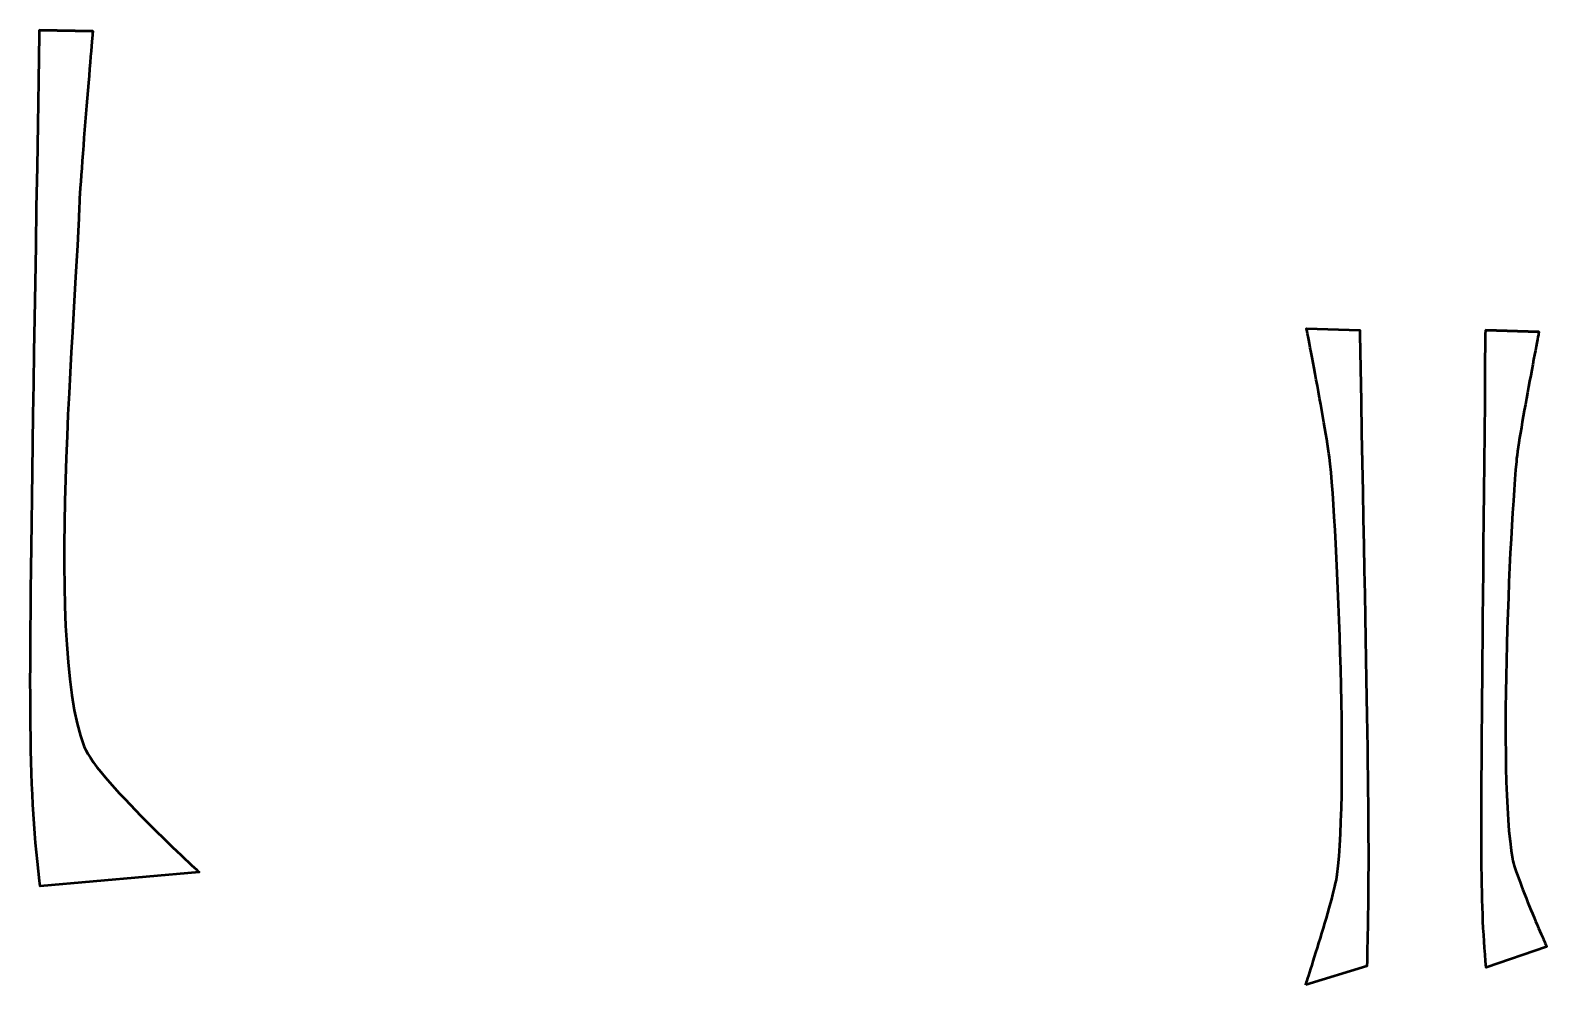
# Model space of a CAD drawing. Header units: millimetres. Extents: x -5850 to 7569, y -5370 to 4550.
# Drawn here: x 178 to 3024, y 2759 to 4550 of the extents above; entities that cross this region are included whole.
import ezdxf

# ---------------------------------------------------------------- set-up
doc = ezdxf.new("R2010")
doc.units = ezdxf.units.MM
doc.layers.add('CUT', color=6, linetype='Continuous', lineweight=50)

msp = doc.modelspace()

# ---------------------------------------------------------------- linework, layer by layer
at = {"layer": 'CUT'}
for points in [[(295.6, 4548.1), (295.5, 4547.3), (295.3, 4544.8), (295, 4540.7), (294.5, 4535.2), (293.9, 4528.3), (293.2, 4520.2), (292.4, 4510.9), (291.5, 4500.7), (290.6, 4489.4), (289.5, 4477.4), (288.5, 4464.6), (287.3, 4451.1), (286.2, 4437.2), (285, 4422.8), (283.8, 4408.1), (282.5, 4393.2), (281.3, 4378.2), (280.1, 4363.1), (279, 4348.1), (277.8, 4333.4), (276.7, 4318.9), (275.6, 4304.8), (274.7, 4291.2), (273.7, 4278.2), (272.9, 4265.9), (272.1, 4254.4), (271.5, 4243.8), (270.9, 4234.3), (270.5, 4225.8), (270.2, 4218.5), (269.4, 4196.9), (268.2, 4172.7), (266.8, 4146), (265.2, 4117.2), (263.3, 4086.3), (261.4, 4053.5), (259.3, 4019.1), (257.2, 3983.2), (255.1, 3946), (253, 3907.7), (251, 3868.6), (249, 3828.7), (247.2, 3788.3), (245.6, 3747.6), (244.3, 3706.7), (243.2, 3665.9), (242.4, 3625.3), (242, 3585.1), (241.9, 3545.5), (242.3, 3506.8), (243.2, 3469), (244.6, 3432.5), (246.6, 3397.3), (249.1, 3363.7), (252.3, 3331.8), (256.2, 3301.8), (260.8, 3274), (266.1, 3248.6), (272.3, 3225.6), (279.3, 3205.3), (282.2, 3199), (286.1, 3192), (291, 3184.3), (296.8, 3176), (303.4, 3167.2), (310.8, 3158), (318.7, 3148.4), (327.3, 3138.4), (336.3, 3128.2), (345.7, 3117.8), (355.5, 3107.3), (365.5, 3096.7), (375.7, 3086.1), (385.9, 3075.6), (396.2, 3065.2), (406.3, 3055), (416.4, 3045.1), (426.1, 3035.5), (435.6, 3026.3), (444.6, 3017.6), (453.2, 3009.4), (461.2, 3001.7), (468.6, 2994.7), (475.2, 2988.5), (481.1, 2983), (486.1, 2978.4), (490.1, 2974.7), (493, 2972), (494.8, 2970.3), (495.5, 2969.7), (495.5, 2969.7), (196.6, 2943.5), (196.6, 2943.5), (195.5, 2953.4), (193.5, 2971.7), (191.6, 2989.7), (189.9, 3007.4), (188.3, 3025.1), (186.8, 3042.7), (185.5, 3060.5), (184.3, 3078.6), (183.2, 3097), (182.2, 3115.9), (181.4, 3135.4), (180.6, 3155.6), (180, 3176.8), (179.5, 3198.9), (179, 3222.2), (178.7, 3246.6), (178.5, 3272.4), (178.4, 3299.7), (178.3, 3328.5), (178.4, 3358.9), (178.5, 3391), (178.7, 3425), (179, 3460.9), (179.3, 3498.9), (179.8, 3539), (180.3, 3581.2), (180.9, 3625.8), (181.5, 3672.8), (182.3, 3722.3), (183, 3774.3), (183.9, 3829), (184.8, 3886.5), (185.8, 3946.7), (186.8, 4009.9), (187.9, 4076.2), (189, 4145.5), (190.2, 4218.2), (191.5, 4293.9), (192.8, 4373), (194.1, 4455.6), (195.5, 4541.9), (195.6, 4549.9), (295.6, 4548.1), (195.6, 4549.9)], [(2572.1, 2758.7), (2572.3, 2759.3), (2572.8, 2760.8), (2573.7, 2763.4), (2574.8, 2766.8), (2576.1, 2771.1), (2577.8, 2776.1), (2579.6, 2781.9), (2581.6, 2788.3), (2583.9, 2795.3), (2586.2, 2802.9), (2588.7, 2810.9), (2591.3, 2819.3), (2594, 2828), (2596.8, 2837), (2599.6, 2846.2), (2602.4, 2855.5), (2605.2, 2864.9), (2608, 2874.3), (2610.8, 2883.7), (2613.4, 2893), (2616, 2902.1), (2618.5, 2911), (2620.8, 2919.5), (2622.9, 2927.7), (2624.9, 2935.5), (2626.7, 2942.7), (2628.2, 2949.4), (2629.5, 2955.5), (2630.5, 2960.9), (2631.2, 2965.6), (2633.1, 2981.9), (2634.7, 3000.1), (2636.1, 3020.2), (2637.3, 3041.9), (2638.2, 3065.1), (2639, 3089.7), (2639.5, 3115.6), (2639.9, 3142.5), (2640, 3170.5), (2640, 3199.2), (2639.8, 3228.7), (2639.5, 3258.7), (2639, 3289.1), (2638.4, 3319.9), (2637.7, 3350.7), (2636.8, 3381.6), (2635.9, 3412.3), (2634.8, 3442.7), (2633.7, 3472.8), (2632.5, 3502.2), (2631.2, 3531), (2629.8, 3559), (2628.5, 3586), (2627, 3611.9), (2625.5, 3636.5), (2624.1, 3659.8), (2622.6, 3681.5), (2621.1, 3701.6), (2619.6, 3719.9), (2618.1, 3736.3), (2617.5, 3741.9), (2616.6, 3748.5), (2615.6, 3755.9), (2614.4, 3764.1), (2613.1, 3772.9), (2611.5, 3782.4), (2609.9, 3792.5), (2608.1, 3802.9), (2606.3, 3813.8), (2604.3, 3825), (2602.3, 3836.4), (2600.2, 3847.9), (2598.1, 3859.5), (2596, 3871.1), (2593.9, 3882.6), (2591.8, 3893.9), (2589.7, 3905), (2587.7, 3915.7), (2585.8, 3926.1), (2583.9, 3935.9), (2582.1, 3945.2), (2580.5, 3953.8), (2579, 3961.8), (2577.6, 3968.9), (2576.4, 3975.1), (2575.4, 3980.4), (2574.5, 3984.6), (2573.9, 3987.8), (2573.5, 3989.7), (2573.4, 3990.4), (2573.4, 3990.4), (2673.4, 3987), (2673.4, 3987), (2673.5, 3979.2), (2674.7, 3915.1), (2675.9, 3853.7), (2677, 3794.7), (2678, 3738.4), (2679.1, 3684.3), (2680, 3632.8), (2681, 3583.5), (2681.9, 3536.5), (2682.7, 3491.6), (2683.5, 3448.9), (2684.2, 3408.2), (2684.9, 3369.5), (2685.6, 3332.1), (2686.2, 3297.7), (2686.7, 3264.5), (2687.2, 3233), (2687.7, 3203.1), (2688.1, 3174.6), (2688.4, 3148.1), (2688.7, 3122.7), (2689, 3098.6), (2689.2, 3076.1), (2689.4, 3054.6), (2689.5, 3034.3), (2689.6, 3015.1), (2689.6, 2996.9), (2689.6, 2979.6), (2689.5, 2963.2), (2689.4, 2947.5), (2689.3, 2932.6), (2689.1, 2918.2), (2689, 2904.5), (2688.8, 2891), (2688.5, 2878.1), (2688.3, 2865.2), (2688.1, 2852.6), (2687.8, 2840.3), (2687.6, 2827.8), (2687.3, 2815.3), (2687.1, 2802.8), (2686.9, 2793.7), (2686.9, 2793.7), (2572.1, 2758.7)], [(3009.7, 3984), (3009.6, 3983.4), (3009.2, 3981.5), (3008.7, 3978.5), (3007.9, 3974.5), (3006.9, 3969.4), (3005.8, 3963.4), (3004.4, 3956.6), (3003, 3949), (3001.4, 3940.8), (2999.7, 3931.9), (2998, 3922.4), (2996.1, 3912.6), (2994.2, 3902.3), (2992.2, 3891.7), (2990.2, 3880.8), (2988.2, 3869.8), (2986.2, 3858.7), (2984.2, 3847.6), (2982.2, 3836.6), (2980.3, 3825.7), (2978.5, 3815), (2976.7, 3804.6), (2975, 3794.5), (2973.5, 3784.9), (2972, 3775.8), (2970.7, 3767.3), (2969.6, 3759.5), (2968.6, 3752.4), (2967.9, 3746.1), (2967.3, 3740.7), (2965.9, 3724.9), (2964.5, 3707.2), (2963.1, 3687.7), (2961.7, 3666.6), (2960.2, 3644.1), (2958.8, 3620.2), (2957.4, 3595.1), (2956, 3568.9), (2954.7, 3541.8), (2953.5, 3513.9), (2952.3, 3485.3), (2951.2, 3456.2), (2950.3, 3426.7), (2949.4, 3396.9), (2948.6, 3367), (2948, 3337.1), (2947.5, 3307.4), (2947.2, 3277.9), (2947.1, 3248.8), (2947.1, 3220.3), (2947.4, 3192.5), (2947.8, 3165.4), (2948.5, 3139.4), (2949.4, 3114.4), (2950.5, 3090.6), (2951.9, 3068.2), (2953.5, 3047.2), (2955.5, 3027.9), (2957.7, 3010.3), (2960.2, 2994.7), (2961, 2990.9), (2962.1, 2986.5), (2963.5, 2981.6), (2965.2, 2976.2), (2967.2, 2970.4), (2969.3, 2964.2), (2971.7, 2957.6), (2974.2, 2950.8), (2976.8, 2943.7), (2979.6, 2936.5), (2982.5, 2929.1), (2985.5, 2921.7), (2988.5, 2914.2), (2991.6, 2906.7), (2994.6, 2899.3), (2997.6, 2892), (3000.6, 2884.8), (3003.5, 2877.9), (3006.3, 2871.3), (3009, 2864.9), (3011.6, 2858.9), (3014, 2853.4), (3016.2, 2848.3), (3018.2, 2843.7), (3019.9, 2839.7), (3021.4, 2836.3), (3022.6, 2833.6), (3023.5, 2831.6), (3024, 2830.4), (3024.2, 2829.9), (3024.2, 2829.9), (2910.7, 2791.2), (2910.7, 2791.2), (2909.7, 2802.6), (2908.7, 2815.2), (2907.7, 2827.6), (2906.8, 2840), (2906.1, 2852.5), (2905.3, 2865), (2904.7, 2877.8), (2904.2, 2890.7), (2903.7, 2904.2), (2903.3, 2918), (2902.9, 2932.3), (2902.6, 2947.3), (2902.4, 2962.9), (2902.2, 2979.4), (2902, 2996.6), (2901.9, 3014.8), (2901.9, 3034), (2901.9, 3054.3), (2901.9, 3075.8), (2901.9, 3098.5), (2902, 3122.5), (2902.1, 3147.8), (2902.3, 3174.6), (2902.5, 3202.8), (2902.7, 3232.7), (2902.9, 3264.2), (2903.2, 3297.4), (2903.5, 3332.4), (2903.8, 3369.2), (2904.2, 3407.9), (2904.6, 3448.6), (2905, 3488.7), (2905.4, 3536.2), (2905.9, 3583.3), (2906.3, 3632.5), (2906.9, 3684.1), (2907.4, 3738.2), (2907.9, 3794.5), (2908.5, 3853.4), (2909, 3910.9), (2909.7, 3979), (2909.8, 3987.1), (3009.7, 3984), (2909.8, 3987.1)]]:
    msp.add_lwpolyline(points, dxfattribs=at)

doc.saveas('drawing.dxf')
